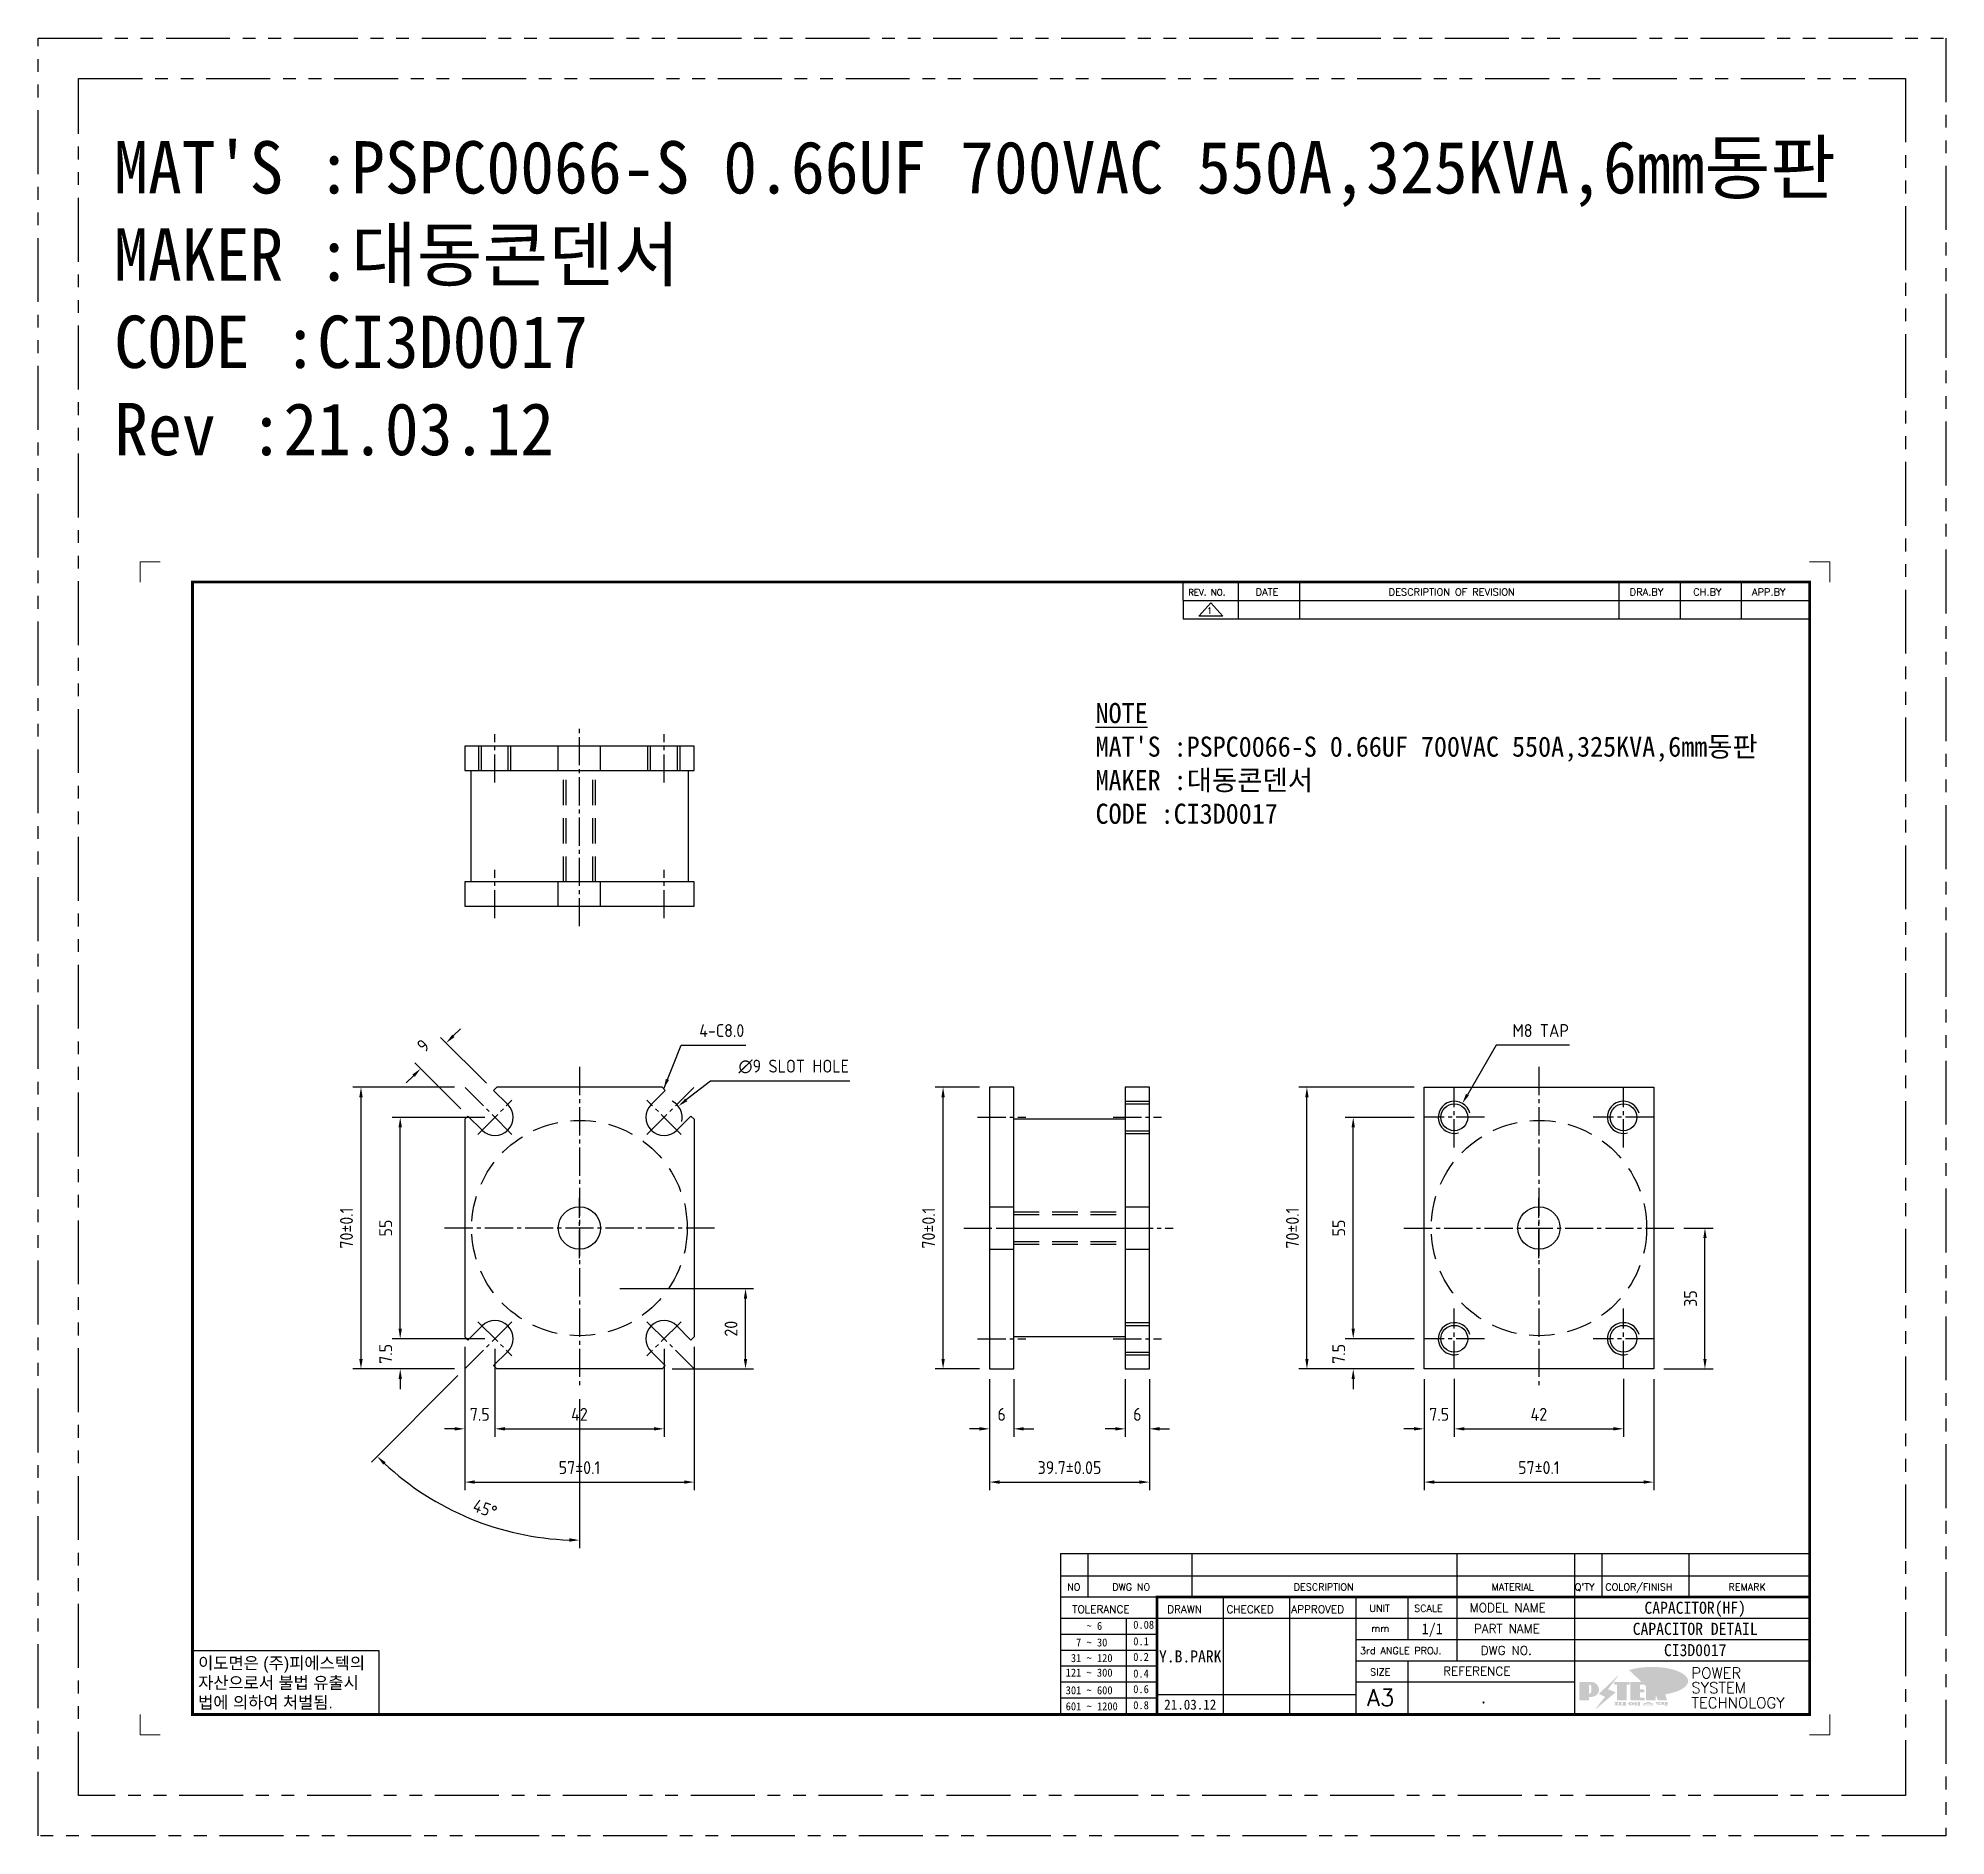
# Model space of a CAD drawing. Header units: millimetres. Extents: x -4251 to 2609, y -1673 to 4048.
# Drawn here: x -3014.3 to -2540.6, y 1455.1 to 1901.6 of the extents above; entities that cross this region are included whole.
import ezdxf
from ezdxf.enums import TextEntityAlignment as Align

# ---------------------------------------------------------------- set-up
doc = ezdxf.new("R2010")
doc.units = ezdxf.units.MM
for name, pattern in [('CENTER1', [10, 7, -1, 1, -1]), ('HIDDEN', [9.525, 6.35, -3.175]), ('PHANTOM2', [31.75, 15.875, -3.175, 3.175, -3.175, 3.175, -3.175])]:
    doc.linetypes.add(name, pattern=pattern)
doc.layers.add('FORMAT-1', color=7, linetype='Continuous')
doc.layers.add('line', color=3, linetype='Continuous')
doc.styles.add('h1', font='')
doc.styles.add('HAN', font='')
doc.styles.add('RC', font='simplex.shx')
doc.styles.add('ROMANT', font='simplex.shx')
doc.styles.add('RT', font='simplex.shx', dxfattribs={"oblique": 15})
doc.styles.get("Standard").update_dxf_attribs({"font": 'ISOCP.SHX', "bigfont": 'WHGTXT.SHX'})
doc.styles.get('h1').set_extended_font_data('New Gulim')
doc.styles.get('HAN').set_extended_font_data('GulimChe')
doc.dimstyles.new('PS-1', dxfattribs={"dimtxt": 3.2, "dimasz": 2.5, "dimexe": 2, "dimexo": 2.5, "dimgap": 2, "dimtad": 1, "dimtoh": 1, "dimrnd": 0.05, "dimzin": 12, "dimdsep": 46, "dimtxsty": 'Standard', "dimcen": 0, "dimclrt": 2, "dimazin": 3, "dimtfac": 1, "dimtofl": 0, "dimtmove": 0, "dimatfit": 3, "dimfxl": 0, "dimtolj": 1, "dimtzin": 0, "dimarcsym": 0})

msp = doc.modelspace()

# ---------------------------------------------------------------- texts
at = {"color": 1, "insert": (-2995.4297, 1876.0217, 0), "char_height": 13, "attachment_point": 1}
msp.add_mtext_dynamic_manual_height_columns("{\\fGulimChe|b0|i0|c129|p49;MAT'S :PSPC0066-S 0.66UF 700VAC 550A,325KVA,6mm동판\\PMAKER :대동콘덴서\\PCODE :CI3D0017\\PRev :21.03.12 }", width=536.519824, gutter_width=12.5, heights=[103.5186], dxfattribs=at)
at = {"insert": (-2751.76, 1736.467, 0), "char_height": 5, "attachment_point": 1}
msp.add_mtext_dynamic_manual_height_columns("{\\fGulimChe|b0|i0|c129|p49;\\L\\C2;NOTE\\P\\lMAT'S :PSPC0066-S 0.66UF 700VAC 550A,325KVA,6mm동판\\PMAKER :대동콘덴서\\PCODE :CI3D0017}", width=206.738192, gutter_width=12.5, heights=[104.9536], dxfattribs=at)
at = {"color": 2, "insert": (-2850.1519, 1653.499, 0), "char_height": 3.2, "attachment_point": 7}
msp.add_mtext('4-C8.0', dxfattribs=at)

# ---------------------------------------------------------------- blocks, each defined once
blk = doc.blocks.new('*D85')
at = {"color": 0, "lineweight": -2}
for p, q in [((-2778.08, 1568.55), (-2778.08, 1540.95)), ((-2738.38, 1568.55), (-2738.38, 1540.95)), ((-2775.58, 1542.95), (-2740.88, 1542.95))]:
    blk.add_line(p, q, dxfattribs=at)
at = {"color": 0}
for points in [[(-2775.58, 1543.37), (-2775.58, 1542.54), (-2778.08, 1542.95)], [(-2740.88, 1543.37), (-2740.88, 1542.54), (-2738.38, 1542.95)]]:
    blk.add_solid(points, dxfattribs=at)
at = {"layer": 'DEFPOINTS', "color": 0}
for p in [(-2778.08, 1571.05, 0), (-2738.38, 1571.05, 0), (-2738.38, 1542.95)]:
    blk.add_point(p, dxfattribs=at)
at = {"color": 2, "insert": (-2758.23, 1546.55), "char_height": 3.2, "attachment_point": 5}
blk.add_mtext('\\A1;39.7±0.05', dxfattribs=at)
blk = doc.blocks.new('*D86')
at = {"color": 0, "lineweight": -2}
for p, q in [((-2780.58, 1641.05), (-2791.62, 1641.05)), ((-2789.62, 1573.55), (-2789.62, 1638.55)), ((-2780.58, 1571.05), (-2791.62, 1571.05))]:
    blk.add_line(p, q, dxfattribs=at)
at = {"color": 0}
for points in [[(-2790.03, 1638.55), (-2789.2, 1638.55), (-2789.62, 1641.05)], [(-2790.03, 1573.55), (-2789.2, 1573.55), (-2789.62, 1571.05)]]:
    blk.add_solid(points, dxfattribs=at)
at = {"layer": 'DEFPOINTS', "color": 0}
for p in [(-2789.62, 1641.05), (-2778.08, 1641.05, 0), (-2778.08, 1571.05, 0)]:
    blk.add_point(p, dxfattribs=at)
at = {"color": 2, "insert": (-2793.22, 1606.05), "char_height": 3.2, "attachment_point": 5, "rotation": 90}
blk.add_mtext('\\A1;70±0.1', dxfattribs=at)
blk = doc.blocks.new('*D87')
at = {"color": 0, "lineweight": -2}
for p, q in [((-2778.08, 1568.55), (-2778.08, 1554.18)), ((-2772.08, 1568.55), (-2772.08, 1554.18)), ((-2780.58, 1556.18), (-2783.08, 1556.18)), ((-2769.58, 1556.18), (-2767.08, 1556.18))]:
    blk.add_line(p, q, dxfattribs=at)
at = {"color": 0}
for points in [[(-2780.58, 1556.6), (-2780.58, 1555.76), (-2778.08, 1556.18)], [(-2769.58, 1556.6), (-2769.58, 1555.76), (-2772.08, 1556.18)]]:
    blk.add_solid(points, dxfattribs=at)
at = {"layer": 'DEFPOINTS', "color": 0}
for p in [(-2778.08, 1571.05, 0), (-2772.08, 1571.05, 0), (-2778.08, 1556.18)]:
    blk.add_point(p, dxfattribs=at)
at = {"color": 2, "insert": (-2775.08, 1559.78), "char_height": 3.2, "attachment_point": 5}
blk.add_mtext('\\A1;6', dxfattribs=at)
blk = doc.blocks.new('*D88')
at = {"color": 0, "lineweight": -2}
for p, q in [((-2744.38, 1568.55), (-2744.38, 1554.18)), ((-2738.38, 1568.55), (-2738.38, 1554.18)), ((-2746.88, 1556.18), (-2749.38, 1556.18)), ((-2735.88, 1556.18), (-2733.38, 1556.18))]:
    blk.add_line(p, q, dxfattribs=at)
at = {"color": 0}
for points in [[(-2746.88, 1556.6), (-2746.88, 1555.76), (-2744.38, 1556.18)], [(-2735.88, 1556.6), (-2735.88, 1555.76), (-2738.38, 1556.18)]]:
    blk.add_solid(points, dxfattribs=at)
at = {"layer": 'DEFPOINTS', "color": 0}
for p in [(-2744.38, 1571.05, 0), (-2738.38, 1571.05, 0), (-2738.38, 1556.18)]:
    blk.add_point(p, dxfattribs=at)
at = {"color": 2, "insert": (-2741.38, 1559.78), "char_height": 3.2, "attachment_point": 5}
blk.add_mtext('\\A1;6', dxfattribs=at)
blk = doc.blocks.new('t3')
for p, q in [((0, 15.88), (46.25, 15.88)), ((0, 15.88), (0, 0)), ((46.25, 15.88), (46.25, 0)), ((0, 0), (46.25, 0))]:
    blk.add_line(p, q)
at = {"color": 1, "style": 'h1'}
for s, p in [('이도면은 (주)피에스텍의', (1.4, 11.29)), ('자산으로서 불법 유출시', (1.4, 6.41)), ('법에 의하여 처벌됨.', (1.4, 1.52))]:
    blk.add_text(s, height=3, dxfattribs=at).set_placement(p)
blk = doc.blocks.new('new LOGO')
at = {"layer": 'line'}
h = blk.add_hatch(color=250, dxfattribs=at)
h.paths.add_polyline_path([(44.5, 69.4), (46.6, 69.4, -0.129793), (52, 68, 0.221832), (43.6, 71.9), (41.5, 71.9), (41.5, 27.9), (43.6, 27.9, 0.02048), (44.5, 28)], flags=17)
h.paths.add_polyline_path([(44.5, 13.9), (57.3, 13.9, 0.72362), (77.1, 73.9, -0.679777), (54.3, 16.4), (41.5, 16.4), (41.5, -0.1), (3, -0.1), (3, -2.6), (44.5, -2.6)])
h.paths.add_polyline_path([(117.9, 14.2), (71.5, -44.4), (77.1, -39.6), (120.8, 15.6), (92, 28.9), (173.3, 106), (177.5, 111.4), (89.1, 27.6)])
h.paths.add_polyline_path([(162.7, 71.9), (162.7, 69.4), (172.5, 69.4), (172.5, 71.9)], flags=17)
h.paths.add_polyline_path([(217.7, 69.4), (230.5, 69.4), (230.5, 80.4), (227.5, 80.4), (227.5, 71.9), (214.7, 71.9), (214.7, -0.1), (175.5, -0.1), (175.5, -2.6), (217.7, -2.6)])
h.paths.add_polyline_path([(297.8, 46.6), (294.8, 46.6), (294.8, 37.4), (276, 37.4), (276, 10.9), (279, 10.9), (279, 34.9), (297.8, 34.9)])
h.paths.add_polyline_path([(300, 8.4), (297, 8.4), (297, -0.1), (237.5, -0.1), (237.5, -2.6), (300, -2.6)])
h.paths.add_polyline_path([(297.8, 80.4), (294.8, 80.4), (294.8, 71.9), (276, 71.9), (276, 49.1), (279, 49.1), (279, 69.4), (297.8, 69.4)])
h.paths.add_polyline_path([(350.2, 80.4), (347.2, 80.4), (347.2, 61.6), (350.2, 63.5)])
h.paths.add_polyline_path([(350.2, 26.7), (347.2, 35.2), (347.2, -0.1), (308.5, -0.1), (308.5, -2.6), (350.2, -2.6)])
h.paths.add_polyline_path([(402.7, 80.4), (396.5, 80.4), (379.6, 66.8), (400.5, -0.1), (361.8, -0.1), (362.7, -2.6), (403.5, -2.6), (382.6, 64.3)])
blk.add_hatch(color=5, dxfattribs=at).paths.add_polyline_path([(166.3, 35), (131, 49), (180.4, 112.7), (92, 28.9), (120.8, 15.6), (74.4, -43)])
h = blk.add_hatch(color=253, dxfattribs=at)
edge = h.paths.add_edge_path()
edge.add_ellipse((333.9, 86.4), major_axis=(-165.9, 0), ratio=0.39426, start_angle=111.51268, end_angle=334.46902)
edge.add_ellipse((314.1, 81.2), major_axis=(-153.7, 0), ratio=0.40699, start_angle=121.30662, end_angle=327.74369, ccw=False)
edge.add_line((394, 27.8), (394.7, 25.6))
h = blk.add_hatch(color=1, dxfattribs=at)
h.paths.add_polyline_path([(41.5, 16.4), (54.3, 16.4, 1), (54.3, 82.9), (0, 82.9), (0, -0.1), (41.5, -0.1)])
h.paths.add_polyline_path([(41.5, 27.9), (41.5, 71.9), (43.6, 71.9, -0.414214), (54.6, 60.9), (54.6, 38.9, -0.414214), (43.6, 27.9)], flags=16)
h.paths.add_polyline_path([(214.7, 71.9), (227.5, 71.9), (227.5, 82.9), (159.7, 82.9), (159.7, 71.9), (172.5, 71.9), (172.5, -0.1), (214.7, -0.1)])
h.paths.add_polyline_path([(276, 37.4), (294.8, 37.4), (294.8, 49.1), (276, 49.1), (276, 71.9), (294.8, 71.9), (294.8, 82.9), (234.5, 82.9), (234.5, -0.1), (297, -0.1), (297, 10.9), (276, 10.9)])
h.paths.add_polyline_path([(347.2, 35.2), (359.7, -0.1), (400.5, -0.1), (379.6, 66.8), (399.7, 82.9), (380.6, 82.9), (347.2, 61.6), (347.2, 82.9), (305.5, 82.9), (305.5, -0.1), (347.2, -0.1)])
h = blk.add_hatch(color=250, dxfattribs=at)
edge = h.paths.add_edge_path()
edge.add_ellipse((237.8, -17.6), major_axis=(-14.3, 0), ratio=0.526336, start_angle=192.2456, end_angle=269.07481)
edge.add_line((238.1, -10.1), (237.6, -10.1))
edge.add_ellipse((237.8, -17.6), major_axis=(-14.3, 0), ratio=0.526336, start_angle=270.92519, end_angle=449.07481)
edge.add_line((237.6, -25.1), (238.1, -25.1))
edge.add_ellipse((237.8, -17.6), major_axis=(-14.3, 0), ratio=0.526336, start_angle=450.92519, end_angle=527.7544)
edge.add_line((251.7, -19.2), (254.1, -19.2))
edge.add_line((254.1, -19.2), (254.1, -27.1))
edge.add_line((254.1, -27.1), (263.1, -27.1))
edge.add_line((263.1, -27.1), (263.1, -10.1))
edge.add_line((263.1, -10.1), (254.1, -10.1))
edge.add_line((254.1, -10.1), (254.1, -16))
edge.add_line((254.1, -16), (251.7, -16))
h.paths.add_polyline_path([(241, -16.4), (241, -18.7, -1), (234.4, -18.7), (234.4, -16.4, -1)], flags=16)
h.paths.add_polyline_path([(278.2, -10.1), (268.1, -10.1), (268.1, -27.1), (278.2, -27.1)])
h.paths.add_polyline_path([(310.3, -10.1), (310.3, -11.1, -0.157169), (289.3, -17.5), (294, -19.9, 0.128407), (316.3, -15.9, 0.128407), (338.6, -19.9), (343.3, -17.5, -0.157169), (322.2, -11.1), (322.2, -10.1)])
h.paths.add_polyline_path([(342.1, -25.1), (342.1, -22.3), (290.4, -22.3), (290.4, -25.1)])
h.paths.add_polyline_path([(352, -10.1), (352, -16.2, 0.414214), (354, -18.2), (378.7, -18.2), (378.7, -19.6), (390.2, -19.6), (390.2, -10.1), (378.7, -10.1), (378.7, -13.6), (374.7, -13.6), (374.7, -15.1), (378.7, -15.1), (378.7, -16.2), (364.7, -16.2), (364.7, -15.1), (371.2, -15.1), (371.2, -13.6), (364.7, -13.6), (364.7, -12.6), (374.7, -12.6), (374.7, -10.1)])
h.paths.add_polyline_path([(393.8, -10.1), (393.8, -19.6), (405, -19.6), (405, -10.1)])
h.paths.add_polyline_path([(405, -27.1), (405, -20.9), (356.8, -20.9), (356.8, -23), (391.8, -23), (391.8, -27.1)])
h.paths.add_polyline_path([(200.4, -10.1), (200.4, -22.3), (193.2, -22.3), (193.2, -12.6), (196.6, -12.6), (196.6, -10.1), (161, -10.1), (161, -12.6), (164.5, -12.6), (164.5, -22.3), (161, -22.3), (161, -25.1), (200.4, -25.1), (200.4, -27.1), (213.9, -27.1), (213.9, -10.1)])
h.paths.add_polyline_path([(182, -12.6), (175.6, -12.6), (175.6, -22.3), (182, -22.3)], flags=17)
blk = doc.blocks.new('format-3')
at = {"color": 3, "lineweight": 9}
for p, q in [((0, 286.3), (0, 291.3)), ((5, 291.3), (0, 291.3)), ((414.5, 291.3), (419.5, 291.3)), ((419.5, 286.3), (419.5, 291.3)), ((0, 5), (0, 0)), ((419.5, 5), (419.5, 0)), ((5, 0), (0, 0)), ((414.5, 0), (419.5, 0))]:
    blk.add_line(p, q, dxfattribs=at)
at = {"color": 180}
for p, q in [((258.97, 281.75), (258.97, 286.3)), ((272.71, 281.75), (272.71, 286.3)), ((287.94, 281.75), (287.94, 286.3)), ((367.22, 281.75), (367.22, 286.3)), ((382.45, 281.75), (382.45, 286.3)), ((397.61, 281.75), (397.61, 286.3)), ((258.97, 281.75), (414.5, 281.75)), ((228.5, 39.49), (228.5, 5)), ((228.5, 39.49), (414.5, 39.49)), ((235.29, 39.49), (235.29, 34.21)), ((261.24, 34.21), (261.24, 39.49)), ((326.9, 39.49), (326.9, 34.21)), ((356.11, 39.49), (356.11, 34.21)), ((362.93, 39.49), (362.93, 34.21)), ((384.48, 39.49), (384.48, 34.21)), ((228.5, 34.21), (252.48, 34.21)), ((268.96, 5), (268.96, 34.21)), ((285.45, 5), (285.45, 34.21)), ((301.94, 5), (301.94, 34.21)), ((314.72, 34.21), (314.72, 23.65)), ((326.9, 34.21), (326.9, 18.37)), ((356.11, 34.21), (356.11, 5)), ((228.5, 28.93), (252.48, 28.93)), ((244.89, 5.23), (244.89, 28.93)), ((252.48, 28.93), (414.5, 28.93)), ((228.5, 24.98), (252.48, 24.98)), ((228.5, 21.03), (252.48, 21.03)), ((301.94, 23.65), (414.5, 23.65)), ((228.5, 17.08), (252.48, 17.08)), ((301.94, 18.37), (414.5, 18.37)), ((314.72, 18.37), (314.72, 5)), ((228.5, 13.13), (252.48, 13.13)), ((252.48, 9.95), (301.94, 9.95)), ((301.94, 13.09), (356.11, 13.09)), ((228.5, 9.18), (252.48, 9.18))]:
    blk.add_line(p, q, dxfattribs=at)
at = {"const_width": 0.7}
blk.add_lwpolyline([(252.48, 5), (252.48, 34.21), (414.5, 34.21)], dxfattribs=at)
at = {"layer": 'FORMAT-1', "const_width": 0.7}
blk.add_lwpolyline([(13, 5), (13, 286.3), (414.5, 286.3), (414.5, 5)], close=True, dxfattribs=at)
blk.add_blockref('t3', (13, 5))
at = {"xscale": 0.05400000000000027, "yscale": 0.05400000000000027, "zscale": 0.05400000000000027}
blk.add_blockref('new LOGO', (357.35, 8.65), dxfattribs=at)
at = {"color": 2}
for s, height, style, p in [('REV. NO.', 1.56, 'RC', (260.23, 282.95)), ('DATE', 1.788, 'RC', (276.95, 282.94)), ('DESCRIPTION OF REVISION', 1.7875, 'RC', (309.98, 282.94)), ('DRA.BY', 1.788, 'RC', (369.83, 282.94)), ('CH.BY', 1.788, 'RC', (385.59, 282.94)), ('APP.BY', 1.788, 'RC', (400.18, 282.94)), ('COLOR/FINISH', 1.7424, 'RC', (363.8, 35.83)), ('NO', 1.742, 'RC', (230.16, 35.83)), ('DWG NO', 1.742, 'RC', (241.36, 35.83)), ('DESCRIPTION', 1.7424, 'RC', (286.43, 35.83)), ('MATERIAL', 1.742, 'RC', (335.52, 35.83)), ("Q'TY", 1.742, 'RC', (356.17, 35.83)), ('REMARK', 1.742, 'RC', (394.37, 35.83)), (' TOLERANCE', 1.9, 'RC', (230.11, 30.22)), ('DRAWN', 1.9, 'RC', (255, 30.22)), ('CHECKED', 1.9, 'RC', (269.71, 30.22)), ('APPROVED', 1.9, 'RC', (285.8, 30.22)), ('UNIT', 1.742, 'RC', (305.19, 30.55)), ('SCALE', 1.742, 'RC', (316.32, 30.55)), ('MODEL NAME', 2.178, 'RC', (330.12, 30.46)), ('  7 ~ 30', 2, 'HAN', (229.8, 21.91)), ('    ~ 6', 2, 'HAN', (229.8, 26.03)), ('0.08', 2, 'HAN', (246.57, 26.31)), ('0.1', 2, 'HAN', (246.57, 22.2)), ('mm', 1.742, 'RC', (305.67, 25.56)), ('PART NAME', 2.178, 'RC', (331.17, 25.24)), (' 31 ~ 120', 2, 'HAN', (229.8, 18.04)), ('0.2', 2, 'HAN', (246.57, 18.32)), ('3rd ANGLE PROJ.', 1.7424, 'RC', (302.87, 19.97)), ('DWG NO.', 2.178, 'RC', (332.84, 19.85)), ('121 ~ 300', 2, 'HAN', (229.8, 14.42)), ('0.4', 2, 'HAN', (246.57, 14.2)), ('SIZE', 1.742, 'RC', (305.39, 14.71)), ('REFERENCE', 2.178, 'RC', (323.52, 14.69)), ('301 ~ 600', 2, 'HAN', (229.8, 10.04)), ('0.6', 2, 'HAN', (246.57, 10.32)), ('601 ~ 1200', 2, 'HAN', (229.8, 6.05)), ('0.8', 2, 'HAN', (246.57, 6.33))]:
    blk.add_text(s, height=height, dxfattribs=dict(at, style=style)).set_placement(p)
at = {"style": 'ROMANT'}
for s, p in [('POWER', (385.15, 13.96)), ('SYSTEM', (385.15, 10.31)), ('TECHNOLOGY', (385.15, 6.56))]:
    blk.add_text(s, height=2.7, dxfattribs=at).set_placement(p)
at = {"color": 2, "lineweight": 25, "style": 'RC'}
blk.add_text('A3', height=4.182, dxfattribs=at).set_placement((304.61, 7.14))
at = {"style": 'HAN'}
for tag, height, p in [('MODEL-NAME', 3, (386.1, 31.53)), ('SCALE', 2.7, (320.81, 26.29)), ('PART-NAME', 3, (386.1, 26.29)), ('DRA-BY', 3, (260.72, 19.44)), ('CH-BY', 3, (277.21, 19.44)), ('APP-BY', 3, (293.7, 19.44)), ('DWG-NO', 3, (386.1, 21.01)), ('관련업체', 3, (333.52, 9.26)), ('DRA-DATE', 2.5, (260.72, 7.47)), ('CH-DATE', 2.5, (277.21, 7.47)), ('APP-DATE', 2.5, (293.7, 7.47))]:
    blk.add_attdef(tag, text='', height=height, dxfattribs=at).set_placement(p, align=Align.MIDDLE_CENTER)
blk = doc.blocks.new('no3')
at = {"color": 180}
for p, q in [((0, 5.5), (0, 0)), ((0, 5.5), (186, 5.5)), ((6.79, 5.5), (6.79, 0)), ((32.74, 0.11), (32.74, 5.5)), ((98.4, 5.5), (98.4, 0)), ((127.61, 5.5), (127.61, 0)), ((134.43, 5.5), (134.43, 0)), ((155.98, 5.5), (155.98, 0))]:
    blk.add_line(p, q, dxfattribs=at)
at = {"color": 2, "style": 'RT', "oblique": 15}
blk.add_attdef('NO', text='', height=1.74, dxfattribs=at).set_placement((3.38, 2.51), align=Align.MIDDLE_CENTER)
at = {"color": 2, "style": 'HAN'}
for tag, p in [('PART-NO', (19.76, 2.75)), ('MATERIAL', (111.38, 2.75)), ("Q'TY", (131.02, 2.75)), ('COLOR/FINISH', (145.2, 2.75)), ('REMARK', (170.76, 2.75))]:
    blk.add_attdef(tag, text='', height=2.9, dxfattribs=at).set_placement(p, align=Align.MIDDLE_CENTER)
blk.add_attdef('DESCRIPTION', text='', height=2.9, dxfattribs=at).set_placement((34.51, 2.75), align=Align.MIDDLE_LEFT)
blk = doc.blocks.new('re3')
at = {"color": 180}
for p, q in [((0, 0), (0, -4.55)), ((0, -4.55), (155.53, -4.55)), ((6.87, -0.64), (3.86, -3.91)), ((9.88, -3.91), (3.86, -3.91)), ((6.87, -0.64), (9.88, -3.91)), ((13.74, -4.55), (13.74, 0)), ((28.97, -4.55), (28.97, 0)), ((108.25, -4.55), (108.25, 0)), ((123.49, -4.55), (123.49, 0)), ((138.64, -4.55), (138.64, 0))]:
    blk.add_line(p, q, dxfattribs=at)
at = {"color": 2, "style": 'RC', "oblique": 15}
blk.add_attdef('REV.NO', text='', height=1.56, dxfattribs=at).set_placement((6.59, -2.56), align=Align.MIDDLE_CENTER)
blk.add_attdef('-1', text='', height=1.56, dxfattribs=at).set_placement((9.37, -1.66), align=Align.MIDDLE_LEFT)
at = {"color": 2, "style": 'HAN'}
for tag, p in [('REV.-DATE', (21.36, -2.28)), ('DRA.BY', (115.87, -2.28)), ('CH.BY', (131.07, -2.28)), ('APP.BY', (147.09, -2.28))]:
    blk.add_attdef(tag, text='', height=2.5, dxfattribs=at).set_placement(p, align=Align.MIDDLE_CENTER)
blk.add_attdef('DESCRIPTION-OF-REVISION', text='', height=2.5, dxfattribs=at).set_placement((31.61, -2.28), align=Align.MIDDLE_LEFT)
blk = doc.blocks.new('*D89')
at = {"color": 0, "lineweight": -2}
for p, q in [((-2908.4, 1576.55), (-2908.4, 1540.95)), ((-2851.4, 1576.55), (-2851.4, 1540.95)), ((-2905.9, 1542.95), (-2853.9, 1542.95))]:
    blk.add_line(p, q, dxfattribs=at)
at = {"color": 0}
for points in [[(-2905.9, 1543.37), (-2905.9, 1542.54), (-2908.4, 1542.95)], [(-2853.9, 1543.37), (-2853.9, 1542.54), (-2851.4, 1542.95)]]:
    blk.add_solid(points, dxfattribs=at)
at = {"layer": 'DEFPOINTS', "color": 0}
for p in [(-2908.4, 1579.05, 0), (-2851.4, 1579.05, 0), (-2851.4, 1542.95)]:
    blk.add_point(p, dxfattribs=at)
at = {"color": 2, "insert": (-2879.9, 1546.55), "char_height": 3.2, "attachment_point": 5}
blk.add_mtext('\\A1;57±0.1', dxfattribs=at)
blk = doc.blocks.new('*D90')
at = {"color": 0, "lineweight": -2}
for p, q in [((-2903.4, 1633.55), (-2926.41, 1633.55)), ((-2924.41, 1581.05), (-2924.41, 1631.05)), ((-2903.4, 1578.55), (-2926.41, 1578.55))]:
    blk.add_line(p, q, dxfattribs=at)
at = {"color": 0}
for points in [[(-2924.82, 1631.05), (-2923.99, 1631.05), (-2924.41, 1633.55)], [(-2924.82, 1581.05), (-2923.99, 1581.05), (-2924.41, 1578.55)]]:
    blk.add_solid(points, dxfattribs=at)
at = {"layer": 'DEFPOINTS', "color": 0}
for p in [(-2924.41, 1633.55), (-2900.9, 1633.55, 0), (-2900.9, 1578.55, 0)]:
    blk.add_point(p, dxfattribs=at)
at = {"color": 2, "insert": (-2928.01, 1606.05), "char_height": 3.2, "attachment_point": 5, "rotation": 90}
blk.add_mtext('\\A1;55', dxfattribs=at)
blk = doc.blocks.new('*D91')
at = {"color": 0, "lineweight": -2}
for p, q in [((-2910.9, 1641.05), (-2936.15, 1641.05)), ((-2934.15, 1638.55), (-2934.15, 1573.55)), ((-2910.9, 1571.05), (-2936.15, 1571.05))]:
    blk.add_line(p, q, dxfattribs=at)
at = {"color": 0}
for points in [[(-2934.57, 1638.55), (-2933.73, 1638.55), (-2934.15, 1641.05)], [(-2934.57, 1573.55), (-2933.73, 1573.55), (-2934.15, 1571.05)]]:
    blk.add_solid(points, dxfattribs=at)
at = {"layer": 'DEFPOINTS', "color": 0}
for p in [(-2908.4, 1641.05), (-2934.15, 1571.05), (-2908.4, 1571.05, 0)]:
    blk.add_point(p, dxfattribs=at)
at = {"color": 2, "insert": (-2937.75, 1606.05), "char_height": 3.2, "attachment_point": 5, "rotation": 90}
blk.add_mtext('\\A1;70±0.1', dxfattribs=at)
blk = doc.blocks.new('*D92')
at = {"color": 0, "lineweight": -2}
for p, q in [((-2924.41, 1581.05), (-2924.41, 1583.55)), ((-2903.4, 1578.55), (-2926.41, 1578.55)), ((-2910.9, 1571.05), (-2926.41, 1571.05)), ((-2924.41, 1568.55), (-2924.41, 1566.05))]:
    blk.add_line(p, q, dxfattribs=at)
at = {"color": 0}
for points in [[(-2924.82, 1581.05), (-2923.99, 1581.05), (-2924.41, 1578.55)], [(-2924.82, 1568.55), (-2923.99, 1568.55), (-2924.41, 1571.05)]]:
    blk.add_solid(points, dxfattribs=at)
at = {"layer": 'DEFPOINTS', "color": 0}
for p in [(-2900.9, 1578.55, 0), (-2924.41, 1571.05), (-2908.4, 1571.05)]:
    blk.add_point(p, dxfattribs=at)
at = {"color": 2, "insert": (-2928.01, 1574.8), "char_height": 3.2, "attachment_point": 5, "rotation": 90}
blk.add_mtext('\\A1;7.5', dxfattribs=at)
blk = doc.blocks.new('*D93')
at = {"color": 0, "lineweight": -2}
for p, q in [((-2900.9, 1576.05), (-2900.9, 1554.18)), ((-2908.4, 1568.55), (-2908.4, 1554.18)), ((-2910.9, 1556.18), (-2913.4, 1556.18)), ((-2898.4, 1556.18), (-2895.9, 1556.18))]:
    blk.add_line(p, q, dxfattribs=at)
at = {"color": 0}
for points in [[(-2910.9, 1556.6), (-2910.9, 1555.76), (-2908.4, 1556.18)], [(-2898.4, 1556.6), (-2898.4, 1555.76), (-2900.9, 1556.18)]]:
    blk.add_solid(points, dxfattribs=at)
at = {"layer": 'DEFPOINTS', "color": 0}
for p in [(-2900.9, 1578.55, 0), (-2908.4, 1571.05, 0), (-2908.4, 1556.18)]:
    blk.add_point(p, dxfattribs=at)
at = {"color": 2, "insert": (-2904.65, 1559.78), "char_height": 3.2, "attachment_point": 5}
blk.add_mtext('\\A1;7.5', dxfattribs=at)
blk = doc.blocks.new('*D94')
at = {"color": 0, "lineweight": -2}
for p, q in [((-2902.99, 1642), (-2914.4, 1653.42)), ((-2911.22, 1653.77), (-2909.45, 1655.54)), ((-2921.12, 1643.87), (-2922.89, 1642.1)), ((-2909.35, 1635.64), (-2920.77, 1647.05))]:
    blk.add_line(p, q, dxfattribs=at)
at = {"color": 0}
for points in [[(-2911.51, 1654.07), (-2910.93, 1653.48), (-2912.99, 1652)], [(-2921.41, 1644.17), (-2920.82, 1643.58), (-2919.35, 1645.64)]]:
    blk.add_solid(points, dxfattribs=at)
at = {"layer": 'DEFPOINTS', "color": 0}
for p in [(-2912.99, 1652), (-2901.22, 1640.24, 0), (-2907.58, 1633.87, 0)]:
    blk.add_point(p, dxfattribs=at)
at = {"color": 2, "insert": (-2918.72, 1651.37), "char_height": 3.2, "attachment_point": 5, "rotation": 45}
blk.add_mtext('\\A1;9', dxfattribs=at)
blk = doc.blocks.new('*D95')
at = {"color": 0, "lineweight": -2}
for p, q in [((-2900.9, 1576.05), (-2900.9, 1554.18)), ((-2858.9, 1576.05), (-2858.9, 1554.18)), ((-2898.4, 1556.18), (-2861.4, 1556.18))]:
    blk.add_line(p, q, dxfattribs=at)
at = {"color": 0}
for points in [[(-2898.4, 1556.6), (-2898.4, 1555.76), (-2900.9, 1556.18)], [(-2861.4, 1556.6), (-2861.4, 1555.76), (-2858.9, 1556.18)]]:
    blk.add_solid(points, dxfattribs=at)
at = {"layer": 'DEFPOINTS', "color": 0}
for p in [(-2900.9, 1578.55, 0), (-2858.9, 1578.55, 0), (-2858.9, 1556.18)]:
    blk.add_point(p, dxfattribs=at)
at = {"color": 2, "insert": (-2879.9, 1559.78), "char_height": 3.2, "attachment_point": 5}
blk.add_mtext('\\A1;42', dxfattribs=at)
blk = doc.blocks.new('*D323')
at = {"color": 0, "linetype": 'ByBlock', "lineweight": -2}
for p, q in [((-2847.37, 1642.56), (-2853.38, 1637.86)), ((-2812.79, 1642.56), (-2847.37, 1642.56))]:
    blk.add_line(p, q, dxfattribs=at)
blk.add_arc((-2858.9, 1633.55), 4.5, 346.831, 63.4337, dxfattribs=at)
at = {"color": 0}
blk.add_solid([(-2853.64, 1638.19), (-2853.13, 1637.53), (-2855.35, 1636.32)], dxfattribs=at)
at = {"layer": 'DEFPOINTS', "color": 0}
for p in [(-2855.35, 1636.32, 0), (-2862.45, 1630.79, 0)]:
    blk.add_point(p, dxfattribs=at)
at = {"color": 2, "insert": (-2826.7, 1646.16), "char_height": 3.2, "attachment_point": 5}
blk.add_mtext('\\A1;∅9 SLOT HOLE', dxfattribs=at)
blk = doc.blocks.new('*D96')
at = {"color": 0, "lineweight": -2}
for p, q in [((-2670.19, 1568.55), (-2670.19, 1540.95)), ((-2613.19, 1568.55), (-2613.19, 1540.95)), ((-2667.69, 1542.95), (-2615.69, 1542.95))]:
    blk.add_line(p, q, dxfattribs=at)
at = {"color": 0}
for points in [[(-2667.69, 1543.37), (-2667.69, 1542.54), (-2670.19, 1542.95)], [(-2615.69, 1543.37), (-2615.69, 1542.54), (-2613.19, 1542.95)]]:
    blk.add_solid(points, dxfattribs=at)
at = {"layer": 'DEFPOINTS', "color": 0}
for p in [(-2670.19, 1571.05, 0), (-2613.19, 1571.05, 0), (-2613.19, 1542.95)]:
    blk.add_point(p, dxfattribs=at)
at = {"color": 2, "insert": (-2641.69, 1546.55), "char_height": 3.2, "attachment_point": 5}
blk.add_mtext('\\A1;57±0.1', dxfattribs=at)
blk = doc.blocks.new('*D97')
at = {"color": 0, "lineweight": -2}
for p, q in [((-2662.69, 1568.57), (-2662.69, 1554.18)), ((-2620.69, 1568.57), (-2620.69, 1554.18)), ((-2660.19, 1556.18), (-2623.19, 1556.18))]:
    blk.add_line(p, q, dxfattribs=at)
at = {"color": 0}
for points in [[(-2660.19, 1556.6), (-2660.19, 1555.76), (-2662.69, 1556.18)], [(-2623.19, 1556.6), (-2623.19, 1555.76), (-2620.69, 1556.18)]]:
    blk.add_solid(points, dxfattribs=at)
at = {"layer": 'DEFPOINTS', "color": 0}
for p in [(-2662.69, 1571.07, 0), (-2620.69, 1571.07, 0), (-2620.69, 1556.18)]:
    blk.add_point(p, dxfattribs=at)
at = {"color": 2, "insert": (-2641.69, 1559.78), "char_height": 3.2, "attachment_point": 5}
blk.add_mtext('\\A1;42', dxfattribs=at)
blk = doc.blocks.new('*D98')
at = {"color": 0, "lineweight": -2}
for p, q in [((-2672.67, 1633.55), (-2689.79, 1633.55)), ((-2687.79, 1581.05), (-2687.79, 1631.05)), ((-2672.67, 1578.55), (-2689.79, 1578.55))]:
    blk.add_line(p, q, dxfattribs=at)
at = {"color": 0}
for points in [[(-2688.2, 1631.05), (-2687.37, 1631.05), (-2687.79, 1633.55)], [(-2688.2, 1581.05), (-2687.37, 1581.05), (-2687.79, 1578.55)]]:
    blk.add_solid(points, dxfattribs=at)
at = {"layer": 'DEFPOINTS', "color": 0}
for p in [(-2687.79, 1633.55), (-2670.17, 1633.55, 0), (-2670.17, 1578.55, 0)]:
    blk.add_point(p, dxfattribs=at)
at = {"color": 2, "insert": (-2691.39, 1606.05), "char_height": 3.2, "attachment_point": 5, "rotation": 90}
blk.add_mtext('\\A1;55', dxfattribs=at)
blk = doc.blocks.new('*D99')
at = {"color": 0, "lineweight": -2}
for p, q in [((-2672.69, 1641.05), (-2701.28, 1641.05)), ((-2699.28, 1573.55), (-2699.28, 1638.55)), ((-2672.69, 1571.05), (-2701.28, 1571.05))]:
    blk.add_line(p, q, dxfattribs=at)
at = {"color": 0}
for points in [[(-2699.7, 1638.55), (-2698.87, 1638.55), (-2699.28, 1641.05)], [(-2699.7, 1573.55), (-2698.87, 1573.55), (-2699.28, 1571.05)]]:
    blk.add_solid(points, dxfattribs=at)
at = {"layer": 'DEFPOINTS', "color": 0}
for p in [(-2699.28, 1641.05), (-2670.19, 1641.05, 0), (-2670.19, 1571.05, 0)]:
    blk.add_point(p, dxfattribs=at)
at = {"color": 2, "insert": (-2702.88, 1606.05), "char_height": 3.2, "attachment_point": 5, "rotation": 90}
blk.add_mtext('\\A1;70±0.1', dxfattribs=at)
blk = doc.blocks.new('*D100')
at = {"color": 0, "lineweight": -2}
for p, q in [((-2687.79, 1581.05), (-2687.79, 1583.55)), ((-2672.67, 1578.55), (-2689.79, 1578.55)), ((-2672.69, 1571.05), (-2689.79, 1571.05)), ((-2687.79, 1568.55), (-2687.79, 1566.05))]:
    blk.add_line(p, q, dxfattribs=at)
at = {"color": 0}
for points in [[(-2688.2, 1581.05), (-2687.37, 1581.05), (-2687.79, 1578.55)], [(-2688.2, 1568.55), (-2687.37, 1568.55), (-2687.79, 1571.05)]]:
    blk.add_solid(points, dxfattribs=at)
at = {"layer": 'DEFPOINTS', "color": 0}
for p in [(-2670.17, 1578.55, 0), (-2687.79, 1571.05), (-2670.19, 1571.05, 0)]:
    blk.add_point(p, dxfattribs=at)
at = {"color": 2, "insert": (-2691.39, 1574.8), "char_height": 3.2, "attachment_point": 5, "rotation": 90}
blk.add_mtext('\\A1;7.5', dxfattribs=at)
blk = doc.blocks.new('*D101')
at = {"color": 0, "lineweight": -2}
for p, q in [((-2670.19, 1568.55), (-2670.19, 1554.18)), ((-2662.69, 1568.57), (-2662.69, 1554.18)), ((-2672.69, 1556.18), (-2675.19, 1556.18)), ((-2660.19, 1556.18), (-2657.69, 1556.18))]:
    blk.add_line(p, q, dxfattribs=at)
at = {"color": 0}
for points in [[(-2672.69, 1556.6), (-2672.69, 1555.76), (-2670.19, 1556.18)], [(-2660.19, 1556.6), (-2660.19, 1555.76), (-2662.69, 1556.18)]]:
    blk.add_solid(points, dxfattribs=at)
at = {"layer": 'DEFPOINTS', "color": 0}
for p in [(-2670.19, 1571.05, 0), (-2662.69, 1571.07, 0), (-2670.19, 1556.18)]:
    blk.add_point(p, dxfattribs=at)
at = {"color": 2, "insert": (-2666.44, 1559.78), "char_height": 3.2, "attachment_point": 5}
blk.add_mtext('\\A1;7.5', dxfattribs=at)
blk = doc.blocks.new('*D324')
at = {"color": 0, "linetype": 'ByBlock', "lineweight": -2}
for p, q in [((-2910.06, 1569.4), (-2931.54, 1547.91)), ((-2879.9, 1563.55), (-2879.9, 1526.53))]:
    blk.add_line(p, q, dxfattribs=at)
blk.add_arc((-2879.9, 1599.55), 71.03, 227.0167, 267.9833, dxfattribs=at)
at = {"color": 0}
for points in [[(-2928.62, 1547.29), (-2928.04, 1547.89), (-2930.13, 1549.33)], [(-2882.39, 1528.99), (-2882.41, 1528.15), (-2879.9, 1528.53)]]:
    blk.add_solid(points, dxfattribs=at)
at = {"layer": 'DEFPOINTS', "color": 0}
for p in [(-2879.9, 1646.05, 0), (-2896.66, 1582.8, 0), (-2908.29, 1571.17, 0), (-2879.9, 1566.05, 0), (-2915.42, 1538.04)]:
    blk.add_point(p, dxfattribs=at)
at = {"color": 2, "insert": (-2903.34, 1536.33), "char_height": 3.2, "attachment_point": 5, "rotation": 339.6589}
blk.add_mtext('\\A1;45°', dxfattribs=at)
blk = doc.blocks.new('*D325')
at = {"color": 0, "linetype": 'ByBlock', "lineweight": -2}
for p, q in [((-2652.3, 1651.5), (-2659.43, 1639.18)), ((-2634.12, 1651.5), (-2652.3, 1651.5))]:
    blk.add_line(p, q, dxfattribs=at)
at = {"color": 0}
blk.add_solid([(-2659.79, 1639.39), (-2659.07, 1638.97), (-2660.68, 1637.02)], dxfattribs=at)
at = {"layer": 'DEFPOINTS', "color": 0}
for p in [(-2660.68, 1637.02, 0), (-2664.69, 1630.09, 0)]:
    blk.add_point(p, dxfattribs=at)
at = {"color": 2, "insert": (-2641.24, 1655.1), "char_height": 3.2, "attachment_point": 5}
blk.add_mtext('\\A1;M8 TAP', dxfattribs=at)
blk = doc.blocks.new('*D326')
at = {"color": 0, "linetype": 'ByBlock', "lineweight": -2}
for p, q in [((-2869.91, 1591.05), (-2836.67, 1591.05)), ((-2838.67, 1573.55), (-2838.67, 1588.55)), ((-2856.9, 1571.05), (-2836.67, 1571.05))]:
    blk.add_line(p, q, dxfattribs=at)
at = {"color": 0}
for points in [[(-2839.09, 1588.55), (-2838.25, 1588.55), (-2838.67, 1591.05)], [(-2839.09, 1573.55), (-2838.25, 1573.55), (-2838.67, 1571.05)]]:
    blk.add_solid(points, dxfattribs=at)
at = {"layer": 'DEFPOINTS', "color": 0}
for p in [(-2872.41, 1591.05, 0), (-2838.67, 1591.05), (-2859.4, 1571.05, 0)]:
    blk.add_point(p, dxfattribs=at)
at = {"color": 2, "insert": (-2842.27, 1581.05), "char_height": 3.2, "attachment_point": 5, "rotation": 90}
blk.add_mtext('\\A1;20', dxfattribs=at)
blk = doc.blocks.new('*D102')
at = {"color": 0, "linetype": 'ByBlock', "lineweight": -2}
for p, q in [((-2605.69, 1606.05), (-2598.46, 1606.05)), ((-2600.46, 1573.55), (-2600.46, 1603.55)), ((-2610.69, 1571.05), (-2598.46, 1571.05))]:
    blk.add_line(p, q, dxfattribs=at)
at = {"color": 0}
for points in [[(-2600.87, 1603.55), (-2600.04, 1603.55), (-2600.46, 1606.05)], [(-2600.87, 1573.55), (-2600.04, 1573.55), (-2600.46, 1571.05)]]:
    blk.add_solid(points, dxfattribs=at)
at = {"layer": 'DEFPOINTS', "color": 0}
for p in [(-2608.19, 1606.05, 0), (-2600.46, 1606.05), (-2613.19, 1571.05, 0)]:
    blk.add_point(p, dxfattribs=at)
at = {"color": 2, "insert": (-2604.06, 1588.55), "char_height": 3.2, "attachment_point": 5, "rotation": 90}
blk.add_mtext('\\A1;35', dxfattribs=at)

# ---------------------------------------------------------------- dimensions: what is measured, and where the dimension line sits
for p1, p2, text, picture, middle in [((-2664.6904, 1630.0917, 0), (-2660.6839, 1637.0162, 0), 'M8 TAP', '*D325', (-2641.2377, 1651.499, 0)), ((-2862.4489, 1630.7854, 0), (-2855.3538, 1636.3225, 0), '<> SLOT HOLE', '*D323', (-2826.6995, 1642.5562, 0))]:
    dim = msp.add_diameter_dim_2p(p1=p1, p2=p2, text=text, dimstyle='PS-1', override={"dimarcsym": 1})
    dim.commit()
    dim.dimension.update_dxf_attribs({"geometry": picture, "text_midpoint": middle, "dimtype": 163})
dim = msp.add_aligned_dim(p1=(-2907.5834, 1633.872, 0), p2=(-2901.2194, 1640.236, 0), distance=16.6429, dimstyle='PS-1', override={"dimfxl": 1.3})
dim.commit()
dim.dimension.update_dxf_attribs({"geometry": '*D94', "text_midpoint": (-2918.7153, 1651.3679, 0)})
dim = msp.add_angular_dim_2l(base=(-2915.4157, 1538.0414), line1=((-2879.9014, 1646.054, 0), (-2879.9014, 1566.054, 0)), line2=((-2896.6587, 1582.7966, 0), (-2908.2876, 1571.1677, 0)), dimstyle='PS-1', override={"dimarcsym": 1})
dim.commit()
dim.dimension.update_dxf_attribs({"geometry": '*D324', "text_midpoint": (-2904.5915, 1532.9547, 0), "dimtype": 162})
for base, p1, p2, override, picture, middle in [((-2934.1495, 1571.054, 0), (-2908.4014, 1641.054, 0), (-2908.4014, 1571.054, 0), {"dimtol": 1, "dimtp": 0.1, "dimtm": 0.1, "dimtdec": 1}, '*D91', (-2937.7495, 1606.054, 0)), ((-2789.6153, 1641.054, 0), (-2778.0756, 1571.054, 0), (-2778.0756, 1641.054, 0), {"dimgap": 2, "dimtol": 1, "dimlim": 0, "dimtp": 0.1, "dimtm": 0.1, "dimtdec": 1}, '*D86', (-2793.2153, 1606.054, 0)), ((-2699.2838, 1641.054, 0), (-2670.1872, 1571.054, 0), (-2670.1872, 1641.054, 0), {"dimtol": 1, "dimtp": 0.1, "dimtm": 0.1, "dimtdec": 1}, '*D99', (-2702.8838, 1606.054, 0)), ((-2600.4551, 1606.054, 0), (-2613.1872, 1571.054, 0), (-2608.1872, 1606.054, 0), {"dimarcsym": 1}, '*D102', (-2604.0551, 1588.554, 0)), ((-2838.6693, 1591.054, 0), (-2859.4014, 1571.054, 0), (-2872.4139, 1591.054, 0), {"dimarcsym": 1}, '*D326', (-2842.2697, 1581.054, 0))]:
    dim = msp.add_linear_dim(base=base, p1=p1, p2=p2, angle=90, dimstyle='PS-1', override=override)
    dim.commit()
    dim.dimension.update_dxf_attribs({"geometry": picture, "text_midpoint": middle})
for base, p1, p2, angle, picture, middle in [((-2924.4074, 1633.554, 0), (-2900.9014, 1578.554, 0), (-2900.9014, 1633.554, 0), 90, '*D90', (-2928.0074, 1606.054, 0)), ((-2687.787, 1633.554, 0), (-2670.1746, 1578.554, 0), (-2670.1746, 1633.554, 0), 90, '*D98', (-2691.387, 1606.054, 0)), ((-2738.3756, 1556.1803, 0), (-2744.3756, 1571.054, 0), (-2738.3756, 1571.054, 0), 180, '*D88', (-2741.3756, 1559.7803, 0))]:
    dim = msp.add_linear_dim(base=base, p1=p1, p2=p2, angle=angle, dimstyle='PS-1')
    dim.commit()
    dim.dimension.update_dxf_attribs({"geometry": picture, "text_midpoint": middle})
for base, p1, p2, picture, middle in [((-2924.4074, 1571.054, 0), (-2900.9014, 1578.554, 0), (-2908.4014, 1571.054, 0), '*D92', (-2924.4074, 1574.804, 0)), ((-2687.787, 1571.054, 0), (-2670.1746, 1578.554, 0), (-2670.1872, 1571.054, 0), '*D100', (-2687.787, 1574.804, 0))]:
    dim = msp.add_linear_dim(base=base, p1=p1, p2=p2, angle=90, dimstyle='PS-1')
    dim.commit()
    dim.dimension.update_dxf_attribs({"geometry": picture, "text_midpoint": middle, "dimtype": 160})
for base, p1, p2, picture, middle in [((-2908.4014, 1556.1803, 0), (-2900.9014, 1578.554, 0), (-2908.4014, 1571.054, 0), '*D93', (-2904.6514, 1556.1803, 0)), ((-2670.1872, 1556.1803, 0), (-2662.6872, 1571.0666, 0), (-2670.1872, 1571.054, 0), '*D101', (-2666.4372, 1556.1803, 0))]:
    dim = msp.add_linear_dim(base=base, p1=p1, p2=p2, dimstyle='PS-1')
    dim.commit()
    dim.dimension.update_dxf_attribs({"geometry": picture, "text_midpoint": middle, "dimtype": 160})
for base, p1, p2, override, picture, middle in [((-2851.4014, 1542.9525, 0), (-2908.4014, 1579.054, 0), (-2851.4014, 1579.054, 0), {"dimtol": 1, "dimtp": 0.1, "dimtm": 0.1, "dimtdec": 1}, '*D89', (-2879.9014, 1546.5525, 0)), ((-2858.9014, 1556.1803, 0), (-2900.9014, 1578.554, 0), (-2858.9014, 1578.554, 0), {"dimfxl": 1.3}, '*D95', (-2879.9014, 1559.7806, 0)), ((-2738.3756, 1542.9525, 0), (-2778.0756, 1571.054, 0), (-2738.3756, 1571.054, 0), {"dimgap": 2, "dimtol": 1, "dimlim": 0, "dimtp": 0.05, "dimtm": 0.05, "dimtdec": 2}, '*D85', (-2758.2256, 1546.5525, 0)), ((-2613.1872, 1542.9525, 0), (-2670.1872, 1571.054, 0), (-2613.1872, 1571.054, 0), {"dimtol": 1, "dimtp": 0.1, "dimtm": 0.1, "dimtdec": 1}, '*D96', (-2641.6872, 1546.5525, 0))]:
    dim = msp.add_linear_dim(base=base, p1=p1, p2=p2, dimstyle='PS-1', override=override)
    dim.commit()
    dim.dimension.update_dxf_attribs({"geometry": picture, "text_midpoint": middle})
for base, p1, p2, picture, middle in [((-2778.0756, 1556.1803, 0), (-2772.0756, 1571.054, 0), (-2778.0756, 1571.054, 0), '*D87', (-2775.0756, 1559.7803, 0)), ((-2620.6872, 1556.1803, 0), (-2662.6872, 1571.0666, 0), (-2620.6872, 1571.0666, 0), '*D97', (-2641.6872, 1559.7806, 0))]:
    dim = msp.add_linear_dim(base=base, p1=p1, p2=p2, dimstyle='PS-1')
    dim.commit()
    dim.dimension.update_dxf_attribs({"geometry": picture, "text_midpoint": middle})

# ---------------------------------------------------------------- linework, layer by layer
at = {"color": 1, "linetype": 'CENTER1'}
for p, q in [((-2879.9014, 1681.0101, 0), (-2879.9014, 1730.7101, 0)), ((-2900.9014, 1716.7101, 0), (-2900.9014, 1728.7101, 0)), ((-2858.9014, 1716.7101, 0), (-2858.9014, 1728.7101, 0)), ((-2900.9014, 1683.0101, 0), (-2900.9014, 1695.0101, 0)), ((-2858.9014, 1683.0101, 0), (-2858.9014, 1695.0101, 0)), ((-2879.9014, 1646.054, 0), (-2879.9014, 1566.054, 0)), ((-2641.6872, 1646.054, 0), (-2641.6872, 1566.054, 0)), ((-2896.6587, 1629.3113, 0), (-2908.2876, 1640.9402, 0)), ((-2863.144, 1629.3113, 0), (-2851.5151, 1640.9402, 0)), ((-2662.6872, 1626.0666, 0), (-2662.6872, 1641.0414, 0)), ((-2620.6872, 1626.0666, 0), (-2620.6872, 1641.0414, 0)), ((-2905.144, 1629.3113, 0), (-2896.6587, 1637.7966, 0)), ((-2854.6587, 1629.3113, 0), (-2863.144, 1637.7966, 0)), ((-2781.0756, 1633.554, 0), (-2769.0756, 1633.554, 0)), ((-2747.3756, 1633.554, 0), (-2735.3756, 1633.554, 0)), ((-2655.1997, 1633.554, 0), (-2670.1746, 1633.554, 0)), ((-2613.1997, 1633.554, 0), (-2628.1746, 1633.554, 0)), ((-2879.9014, 1598.5666, 0), (-2879.9014, 1613.5414, 0)), ((-2641.6872, 1598.5666, 0), (-2641.6872, 1613.5414, 0)), ((-2846.4014, 1606.054, 0), (-2913.4014, 1606.054, 0)), ((-2784.4756, 1606.054, 0), (-2732.4756, 1606.054, 0)), ((-2775.4756, 1606.054, 0), (-2740.9756, 1606.054, 0)), ((-2675.1872, 1606.054, 0), (-2608.1872, 1606.054, 0)), ((-2896.6587, 1582.7966, 0), (-2908.2876, 1571.1677, 0)), ((-2905.144, 1582.7966, 0), (-2896.6587, 1574.3113, 0)), ((-2863.144, 1582.7966, 0), (-2851.5151, 1571.1677, 0)), ((-2854.6587, 1582.7966, 0), (-2863.144, 1574.3113, 0)), ((-2662.6872, 1571.0666, 0), (-2662.6872, 1586.0414, 0)), ((-2620.6872, 1571.0666, 0), (-2620.6872, 1586.0414, 0)), ((-2781.0756, 1578.554, 0), (-2769.0756, 1578.554, 0)), ((-2747.3756, 1578.554, 0), (-2735.3756, 1578.554, 0)), ((-2655.1997, 1578.554, 0), (-2670.1746, 1578.554, 0)), ((-2613.1997, 1578.554, 0), (-2628.1746, 1578.554, 0))]:
    msp.add_line(p, q, dxfattribs=at)
at = {"color": 2, "linetype": 'HIDDEN'}
for p, q in [((-2904.9014, 1719.7101, 0), (-2904.9014, 1725.7101, 0)), ((-2904.2248, 1719.7101, 0), (-2904.2248, 1725.7101, 0)), ((-2897.578, 1719.7101, 0), (-2897.578, 1725.7101, 0)), ((-2896.9014, 1719.7101, 0), (-2896.9014, 1725.7101, 0)), ((-2862.9014, 1719.7101, 0), (-2862.9014, 1725.7101, 0)), ((-2862.2248, 1719.7101, 0), (-2862.2248, 1725.7101, 0)), ((-2855.578, 1719.7101, 0), (-2855.578, 1725.7101, 0)), ((-2854.9014, 1719.7101, 0), (-2854.9014, 1725.7101, 0)), ((-2744.3756, 1637.554, 0), (-2738.3756, 1637.554, 0)), ((-2744.3756, 1636.8774, 0), (-2738.3756, 1636.8774, 0)), ((-2744.3756, 1630.2306, 0), (-2738.3756, 1630.2306, 0)), ((-2744.3756, 1629.554, 0), (-2738.3756, 1629.554, 0)), ((-2778.0756, 1611.304, 0), (-2772.0756, 1611.304, 0)), ((-2744.3756, 1611.304, 0), (-2738.3756, 1611.304, 0)), ((-2772.0756, 1610.054, 0), (-2744.3756, 1610.054, 0)), ((-2772.0756, 1609.3774, 0), (-2744.3756, 1609.3774, 0)), ((-2772.0756, 1602.7306, 0), (-2744.3756, 1602.7306, 0)), ((-2772.0756, 1602.054, 0), (-2744.3756, 1602.054, 0)), ((-2778.0756, 1600.804, 0), (-2772.0756, 1600.804, 0)), ((-2744.3756, 1600.804, 0), (-2738.3756, 1600.804, 0)), ((-2744.3756, 1582.554, 0), (-2738.3756, 1582.554, 0)), ((-2744.3756, 1581.8774, 0), (-2738.3756, 1581.8774, 0)), ((-2744.3756, 1575.2306, 0), (-2738.3756, 1575.2306, 0)), ((-2744.3756, 1574.554, 0), (-2738.3756, 1574.554, 0))]:
    msp.add_line(p, q, dxfattribs=at)
at = {"color": 250, "linetype": 'HIDDEN'}
for p, q in [((-2885.1514, 1719.7101, 0), (-2885.1514, 1725.7101, 0)), ((-2874.6514, 1719.7101, 0), (-2874.6514, 1725.7101, 0)), ((-2883.9014, 1692.0101, 0), (-2883.9014, 1719.7101, 0)), ((-2883.2248, 1692.0101, 0), (-2883.2248, 1719.7101, 0)), ((-2876.578, 1692.0101, 0), (-2876.578, 1719.7101, 0)), ((-2875.9014, 1692.0101, 0), (-2875.9014, 1719.7101, 0)), ((-2885.1514, 1686.0101, 0), (-2885.1514, 1692.0101, 0)), ((-2874.6514, 1686.0101, 0), (-2874.6514, 1692.0101, 0))]:
    msp.add_line(p, q, dxfattribs=at)
at = {"color": 6}
for p, q in [((-2906.9014, 1719.7101, 0), (-2906.9014, 1692.0101, 0)), ((-2852.9014, 1719.7101, 0), (-2852.9014, 1692.0101, 0)), ((-2744.3756, 1633.054, 0), (-2772.0756, 1633.054, 0)), ((-2744.3756, 1579.054, 0), (-2772.0756, 1579.054, 0))]:
    msp.add_line(p, q, dxfattribs=at)
at = {"color": 1}
for p, q in [((-2900.4014, 1641.054, 0), (-2901.2194, 1640.236, 0)), ((-2897.7194, 1636.736, 0), (-2901.2194, 1640.236, 0)), ((-2859.4014, 1641.054, 0), (-2900.4014, 1641.054, 0)), ((-2862.0834, 1636.736, 0), (-2858.5834, 1640.236, 0)), ((-2859.4014, 1641.054, 0), (-2858.5834, 1640.236, 0)), ((-2907.5834, 1633.872, 0), (-2908.4014, 1633.054, 0)), ((-2908.4014, 1633.054, 0), (-2908.4014, 1579.054, 0)), ((-2904.0834, 1630.372, 0), (-2907.5834, 1633.872, 0)), ((-2855.7194, 1630.372, 0), (-2852.2194, 1633.872, 0)), ((-2852.2194, 1633.872, 0), (-2851.4014, 1633.054, 0)), ((-2851.4014, 1633.054, 0), (-2851.4014, 1579.054, 0)), ((-2907.5834, 1578.236, 0), (-2908.4014, 1579.054, 0)), ((-2904.0834, 1581.736, 0), (-2907.5834, 1578.236, 0)), ((-2855.7194, 1581.736, 0), (-2852.2194, 1578.236, 0)), ((-2852.2194, 1578.236, 0), (-2851.4014, 1579.054, 0)), ((-2897.7194, 1575.372, 0), (-2901.2194, 1571.872, 0)), ((-2862.0834, 1575.372, 0), (-2858.5834, 1571.872, 0)), ((-2900.4014, 1571.054, 0), (-2901.2194, 1571.872, 0)), ((-2859.4014, 1571.054, 0), (-2900.4014, 1571.054, 0)), ((-2859.4014, 1571.054, 0), (-2858.5834, 1571.872, 0))]:
    msp.add_line(p, q, dxfattribs=at)
at = {"color": 6, "linetype": 'PHANTOM2', "elevation": 0}
for points in [[(-3014.3003, 1901.6062), (-2540.6489, 1901.6062), (-2540.6489, 1455.0782), (-3014.3003, 1455.0782)], [(-3004.3003, 1891.6062), (-2550.6489, 1891.6062), (-2550.6489, 1465.0782), (-3004.3003, 1465.0782)]]:
    msp.add_lwpolyline(points, close=True, dxfattribs=at)
at = {"color": 1, "elevation": 0}
for points in [[(-2908.4014, 1725.7101), (-2908.4014, 1719.7101), (-2851.4014, 1719.7101), (-2851.4014, 1725.7101)], [(-2908.4014, 1692.0101), (-2908.4014, 1686.0101), (-2851.4014, 1686.0101), (-2851.4014, 1692.0101)], [(-2772.0756, 1641.054), (-2778.0756, 1641.054), (-2778.0756, 1571.054), (-2772.0756, 1571.054)], [(-2738.3756, 1641.054), (-2744.3756, 1641.054), (-2744.3756, 1571.054), (-2738.3756, 1571.054)], [(-2613.1872, 1571.054), (-2670.1872, 1571.054), (-2670.1872, 1641.054), (-2613.1872, 1641.054)]]:
    msp.add_lwpolyline(points, close=True, dxfattribs=at)
for centre in [(-2662.6872, 1633.554, 0), (-2620.6872, 1633.554, 0), (-2662.6872, 1578.554, 0), (-2620.6872, 1578.554, 0)]:
    msp.add_circle(centre, 3.3234)
at = {"color": 2, "linetype": 'HIDDEN'}
for centre in [(-2879.9014, 1606.054, 0), (-2641.6872, 1606.054, 0)]:
    msp.add_circle(centre, 26.75, dxfattribs=at)
at = {"color": 1}
for centre in [(-2879.9014, 1606.054, 0), (-2641.6872, 1606.054, 0)]:
    msp.add_circle(centre, 5.25, dxfattribs=at)
for centre, start, end in [((-2900.9014, 1633.554, 0), 225, 45), ((-2858.9014, 1633.554, 0), 135, 315), ((-2900.9014, 1578.554, 0), 315, 135), ((-2858.9014, 1578.554, 0), 45, 225)]:
    msp.add_arc(centre, 4.5, start, end, dxfattribs=at)
at = {"color": 3}
for centre in [(-2662.6872, 1633.554, 0), (-2620.6872, 1633.554, 0), (-2662.6872, 1578.554, 0), (-2620.6872, 1578.554, 0)]:
    msp.add_arc(centre, 4, 15, 285, dxfattribs=at)

# ---------------------------------------------------------------- block references
ref = msp.add_blockref('format-3', (-2988.975, 1480.2058, 0))
ref.add_attrib('DRA-DATE', '21.03.12', dxfattribs={"height": 2.5, "style": 'HAN'}).set_placement((-2728.2549, 1487.6808, 0), align=Align.MIDDLE_CENTER)
ref.add_attrib('DRA-BY', 'Y.B.PARK', dxfattribs={"height": 3, "style": 'HAN'}).set_placement((-2728.2549, 1499.6479, 0), align=Align.MIDDLE_CENTER)
ref.add_attrib('MODEL-NAME', 'CAPACITOR(HF)', dxfattribs={"height": 3, "style": 'HAN'}).set_placement((-2602.8795, 1511.7309, 0), align=Align.MIDDLE_CENTER)
ref.add_attrib('PART-NAME', 'CAPACITOR DETAIL', dxfattribs={"height": 3, "style": 'HAN'}).set_placement((-2602.8795, 1506.5, 0), align=Align.MIDDLE_CENTER)
ref.add_attrib('PART-NO', 'CI3D0017', dxfattribs={"height": 3, "style": 'HAN'}).set_placement((-2602.8795, 1501.22, 0), align=Align.MIDDLE_CENTER)
ref.add_attrib('SCALE', '1/1', dxfattribs={"height": 2.7, "style": 'HAN'}).set_placement((-2668.1669, 1506.5, 0), align=Align.MIDDLE_CENTER)
ref.add_attrib('관련업체', '.', dxfattribs={"height": 3, "style": 'HAN'}).set_placement((-2655.4517, 1489.4685, 0), align=Align.MIDDLE_CENTER)
ref = msp.add_blockref('re3', (-2730.0092, 1761.9558, 0))
ref.add_attrib('REV.NO', '1', dxfattribs={"color": 2, "height": 1.56, "style": 'RC'}).set_placement((-2723.4208, 1759.3985, 0), align=Align.MIDDLE_CENTER)
msp.add_blockref('no3', (-2760.475, 1519.7, 0))

msp.set_redraw_order([(e.dxf.handle, doc.entitydb.next_handle()) for e in msp.query("TEXT MTEXT ATTDEF DIMENSION ARC_DIMENSION")])  # texts and dimensions are drawn at this point

# ---------------------------------------------------------------- leaders
at = {"annotation_type": 0, "has_hookline": 1, "hookline_direction": 0, "text_width": 11.5225}
msp.add_leader([(-2858.9924, 1640.645, 0), (-2854.6519, 1651.499, 0), (-2852.1519, 1651.499, 0)], dimstyle='PS-1', override={"dimgap": 2, "dimtad": 1, "dimarcsym": 1}, dxfattribs=at)

doc.saveas('drawing.dxf')
